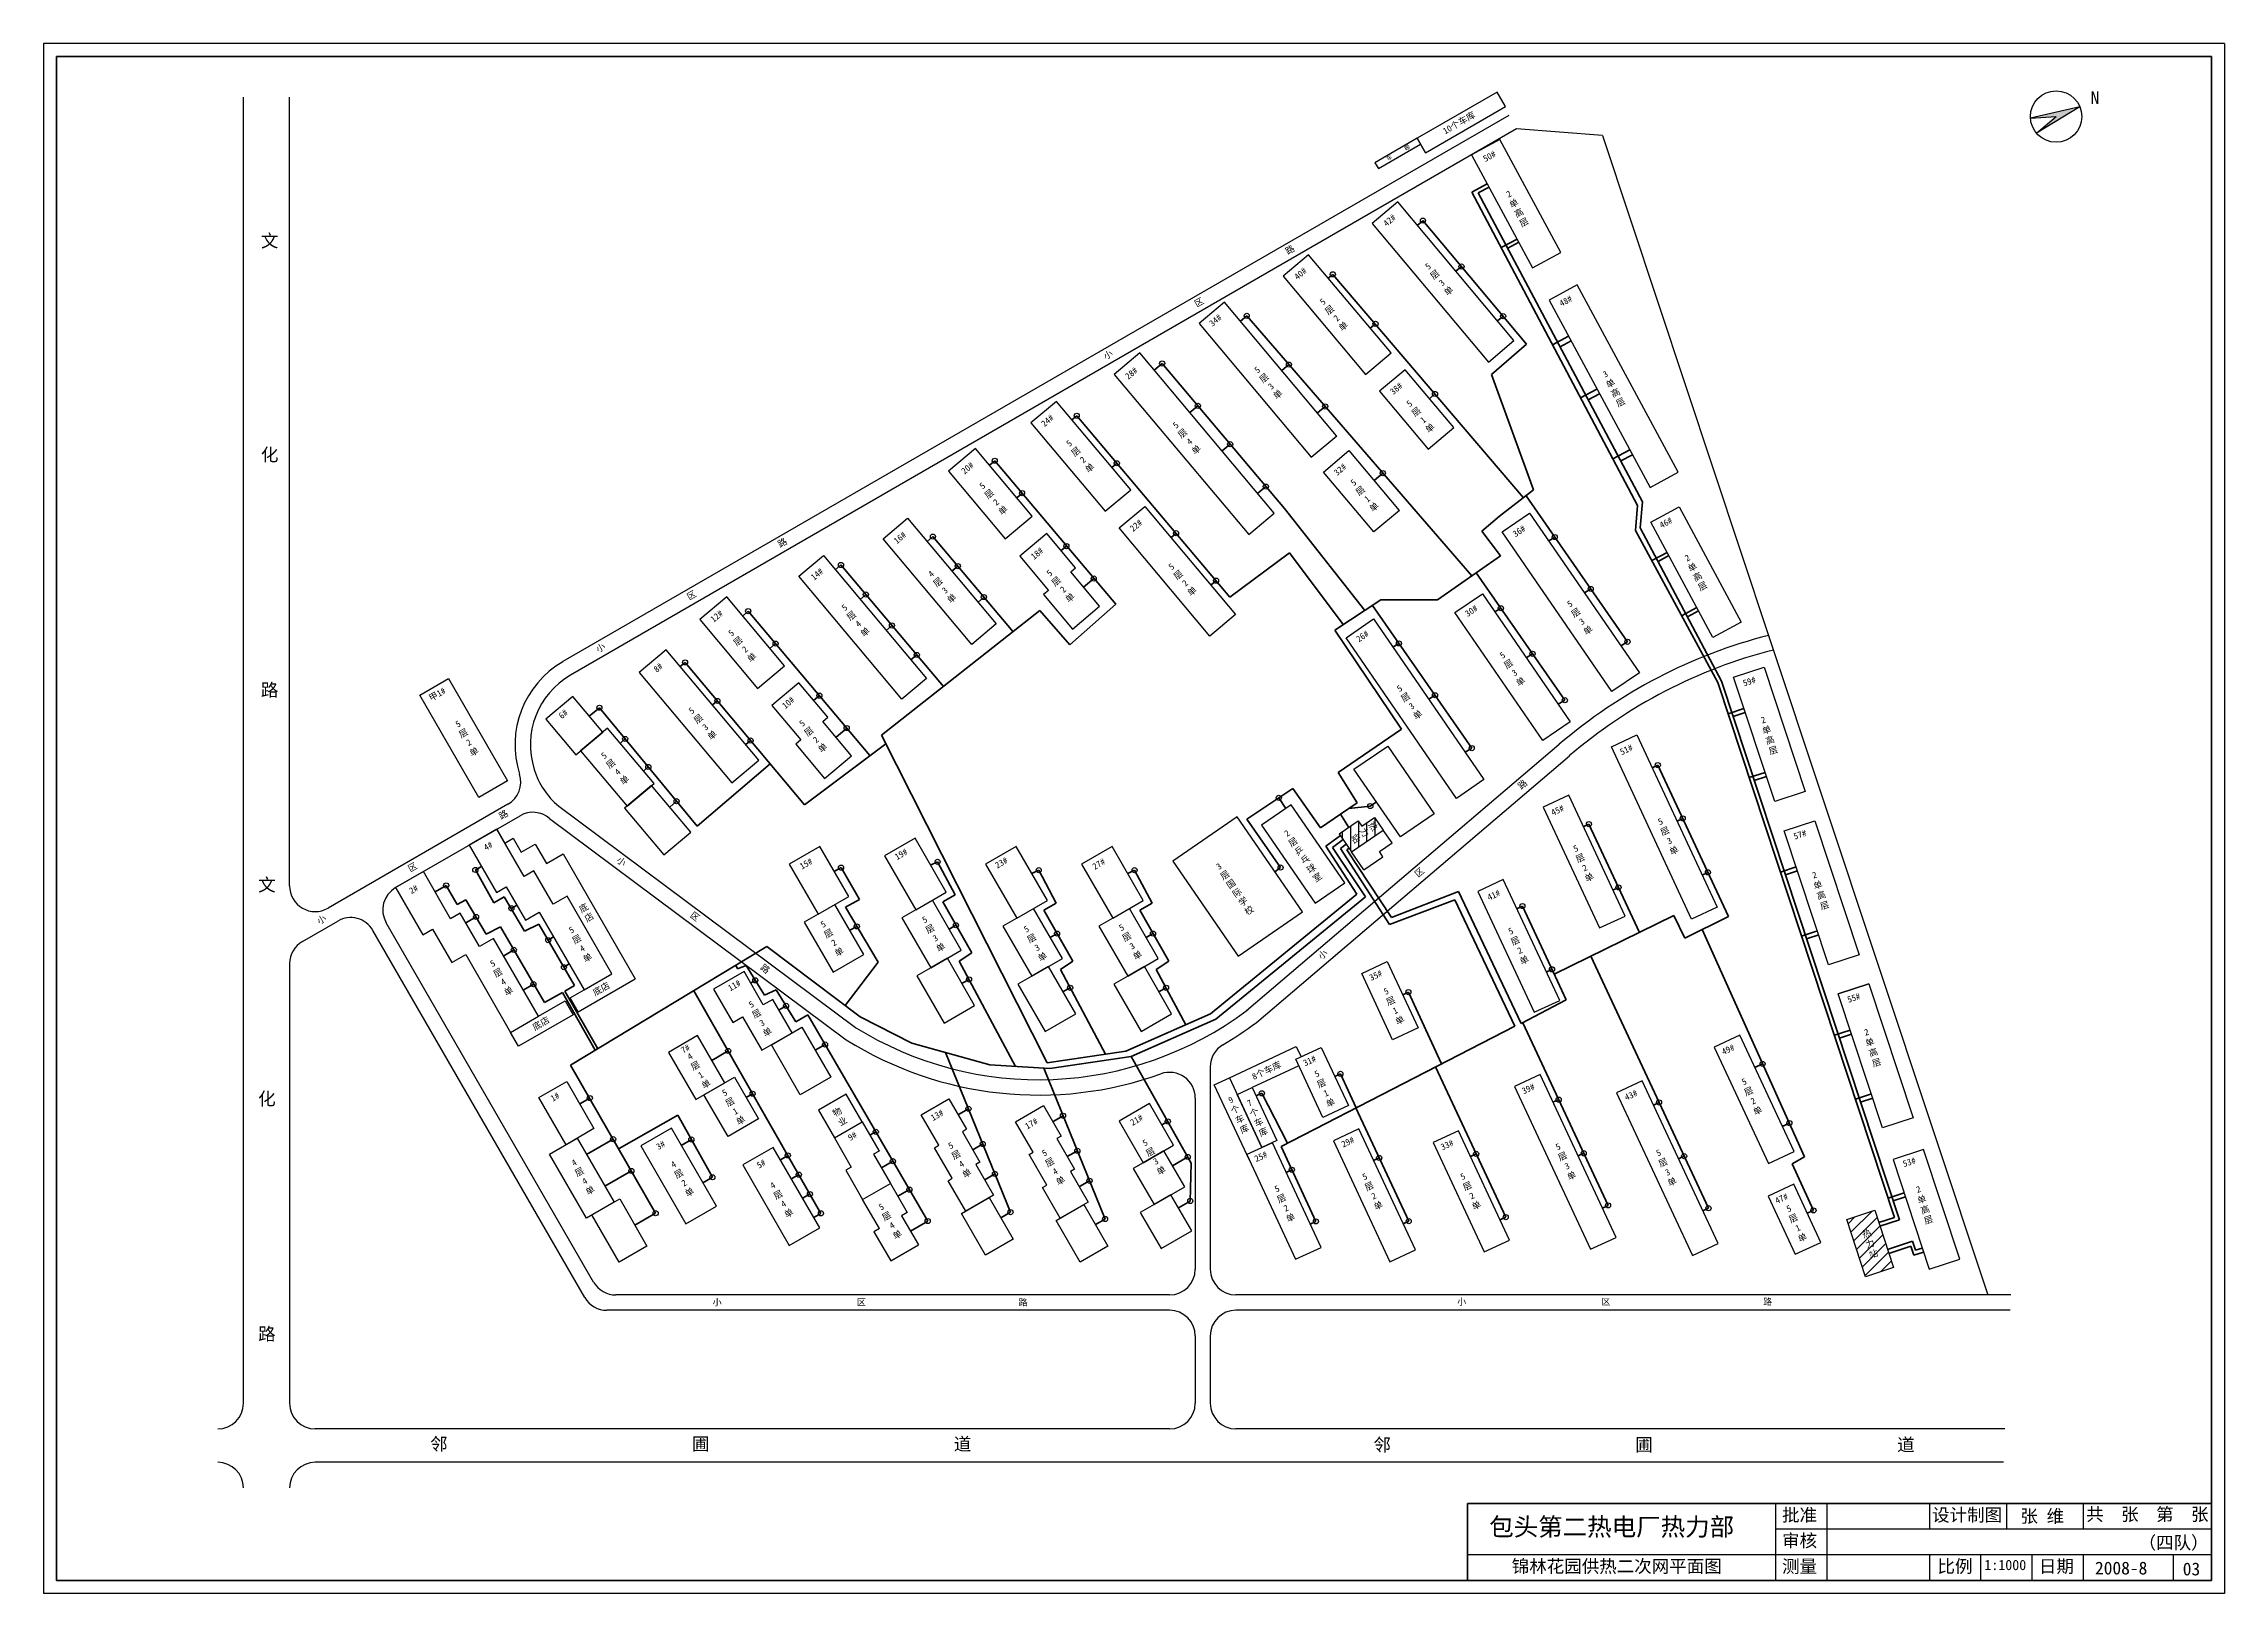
# Model space of a CAD drawing. Header units: millimetres. Extents: x 313 to 1163, y 472 to 1076.
import ezdxf

# ---------------------------------------------------------------- set-up
doc = ezdxf.new("R2010")
doc.units = ezdxf.units.MM
doc.layers.add('围栏', color=3, linetype='Continuous')
doc.layers.add('边线', color=1, linetype='Continuous')
doc.layers.add('标注', color=7, linetype='Continuous', lineweight=18)
doc.layers.add('管道', color=7, linetype='Continuous', lineweight=50)

msp = doc.modelspace()

# ---------------------------------------------------------------- texts
at = {"attachment_point": 1}
for s, insert, char_height, width in [('N', (1110.76, 1057.88), 5, 13.437), ('{\\fSimHei|b0|i0|c134|p2;包头第二热电厂热力部}', (876.32, 501.93), 7, 133.3392), ('{\\fFangSong_GB2312|b0|i0|c134|p49;批准}', (990.47, 505.54), 5, 88.5221), ('{\\fFangSong_GB2312|b0|i0|c134|p49;设计制图}', (1048.94, 505.54), 5, 88.5221), ('{\\fFangSong_GB2312|b0|i0|c134|p49;共  张  第  张}', (1109.02, 505.8), 5, 88.5221), ('{\\fFangSong_GB2312|b0|i0|c134|p49;审核}', (990.47, 495.54), 5, 88.5221), ('{\\fSimSun|b0|i0|c134|p54;锦林花园供热二次网平面图}', (885.11, 485.56), 5, 139.1924), ('{\\fFangSong_GB2312|b0|i0|c134|p49;测量}', (990.47, 485.54), 5, 88.5221), ('{\\fFangSong_GB2312|b0|i0|c134|p49;比例}', (1051.06, 485.54), 5, 88.5221), ('{\\fFangSong_GB2312|b0|i0|c134|p49;日期}', (1090.55, 485.54), 5, 88.5221)]:
    msp.add_mtext(s, dxfattribs=dict(at, insert=insert, char_height=char_height, width=width))
at = {"layer": '标注'}
for s, insert, char_height, width, attachment_point, rotation in [('10{\\fSimSun|b0|i0|c134|p54;个车库}', (857.92, 1043.23), 2.5, 20.6276, 1, 30), ('{\\fSimSun|b0|i0|c134|p54;车     棚}', (836.08, 1032.1), 1.5, 18.0921, 1, 30), ('50#', (873.56, 1032.48), 2.5, 5.3771, 1, 28.3), ('2{\\fSimSun|b0|i0|c134|p54;单高层}', (886.98, 1012.22), 2.5, 3.1788, 5, 28.3), ('42#', (834.69, 1006.94), 2.5, 4.4021, 1, 40), ('{\\fSimSun|b0|i0|c134|p54;小                      区                      路}', (725.65, 955.43), 2.5, 292.0632, 1, 30), ('40#', (799.98, 986.14), 2.5, 4.6166, 1, 40), ('5{\\fSimSun|b0|i0|c134|p54;层\\P}3{\\fSimSun|b0|i0|c134|p54;单}', (856.59, 984.79), 2.5, 1.5774, 5, 40), ('48#', (903.3, 976.1), 2.5, 5.2115, 1, 28.3), ('34#', (766.84, 967.97), 2.5, 4.5334, 1, 40), ('5{\\fSimSun|b0|i0|c134|p54;层\\P}2{\\fSimSun|b0|i0|c134|p54;单}', (815.53, 971), 2.5, 1.5774, 5, 40), ('28#', (734.07, 947.34), 2.5, 5.0903, 1, 40), ('5{\\fSimSun|b0|i0|c134|p54;层\\P}3{\\fSimSun|b0|i0|c134|p54;单}', (790.01, 944.44), 2.5, 1.5774, 5, 40), ('38#', (837.31, 941.37), 2.5, 4.8109, 1, 40), ('3{\\fSimSun|b0|i0|c134|p54;单高层}', (924.63, 942.07), 2.5, 3.1788, 5, 28.3), ('5{\\fSimSun|b0|i0|c134|p54;层\\P}1{\\fSimSun|b0|i0|c134|p54;单}', (849.3, 931.32), 2.5, 1.5774, 5, 40), ('24#', (701.38, 928.86), 2.5, 4.4756, 1, 40), ('5{\\fSimSun|b0|i0|c134|p54;层\\P}4{\\fSimSun|b0|i0|c134|p54;单}', (758.22, 922.9), 2.5, 1.5774, 5, 40), ('5{\\fSimSun|b0|i0|c134|p54;层\\P}2{\\fSimSun|b0|i0|c134|p54;单}', (716.68, 915.8), 2.5, 1.5774, 5, 40), ('20#', (670.24, 910.4), 2.5, 5.2227, 1, 40), ('32#', (815.44, 909.81), 2.5, 4.0361, 1, 40), ('5{\\fSimSun|b0|i0|c134|p54;层\\P}2{\\fSimSun|b0|i0|c134|p54;单}', (682.86, 899.27), 2.5, 1.5774, 5, 40), ('5{\\fSimSun|b0|i0|c134|p54;层\\P}1{\\fSimSun|b0|i0|c134|p54;单}', (827.5, 900.55), 2.5, 1.5774, 5, 40), ('16#', (643.87, 883.26), 2.5, 4.6742, 1, 40), ('22#', (735.9, 888), 2.5, 4.3869, 1, 40), ('36#', (885.15, 886.08), 2.5, 5.4686, 1, 34.0136), ('46#', (942.35, 889.68), 2.5, 5.7096, 1, 28.3), ('{\\fSimSun|b0|i0|c134|p54;小                      区                      路}', (527.82, 841.26), 2.5, 292.0632, 1, 30), ('18#', (697.31, 877.11), 2.5, 4.7203, 1, 40), ('2{\\fSimSun|b0|i0|c134|p54;单高层}', (956.6, 870.41), 2.5, 3.1788, 5, 28.3), ('14#', (611.56, 869.03), 2.5, 4.2778, 1, 40), ('4{\\fSimSun|b0|i0|c134|p54;层\\P}3{\\fSimSun|b0|i0|c134|p54;单}', (662.89, 864.91), 2.5, 1.5774, 5, 40), ('5{\\fSimSun|b0|i0|c134|p54;层\\P}2{\\fSimSun|b0|i0|c134|p54;单}', (708.99, 865.24), 2.5, 1.5774, 5, 40), ('5{\\fSimSun|b0|i0|c134|p54;层\\P}2{\\fSimSun|b0|i0|c134|p54;单}', (756.55, 867.74), 2.5, 1.5774, 5, 40), ('5{\\fSimSun|b0|i0|c134|p54;层}3{\\fSimSun|b0|i0|c134|p54;单}', (911.36, 852.88), 2.5, 4.7966, 5, 34.5068), ('12#', (572.44, 852.65), 2.5, 4.6187, 1, 40), ('5{\\fSimSun|b0|i0|c134|p54;层\\P}4{\\fSimSun|b0|i0|c134|p54;单}', (629.14, 851.83), 2.5, 1.5774, 5, 40), ('30#', (866.52, 855.02), 2.5, 4.8878, 1, 34.0136), ('5{\\fSimSun|b0|i0|c134|p54;层\\P}2{\\fSimSun|b0|i0|c134|p54;单}', (584.97, 841.9), 2.5, 1.5774, 5, 40), ('26#', (824.08, 845.14), 2.5, 5.3446, 1, 34.0136), ('8#', (550.26, 833.15), 2.5, 3.2084, 1, 40), ('5{\\fSimSun|b0|i0|c134|p54;层}3{\\fSimSun|b0|i0|c134|p54;单}', (885.1, 832.88), 2.5, 4.7966, 5, 34.5068), ('{\\fSimSun|b0|i0|c134|p54;甲}1#', (462.68, 822.23), 2.5, 9.3681, 1, 30), ('5{\\fSimSun|b0|i0|c134|p54;层}3{\\fSimSun|b0|i0|c134|p54;单}', (844.97, 819.92), 2.5, 4.7966, 5, 34.5068), ('59#', (974.9, 828.3), 2.5, 6.3251, 1, 18.3), ('6#', (513.28, 815.04), 2.5, 3.2084, 1, 40), ('5{\\fSimSun|b0|i0|c134|p54;层\\P}3{\\fSimSun|b0|i0|c134|p54;单}', (569.52, 811.63), 2.5, 1.5774, 5, 40), ('10#', (600.34, 818.95), 2.5, 4.5094, 1, 40), ('5{\\fSimSun|b0|i0|c134|p54;层}2{\\fSimSun|b0|i0|c134|p54;单}', (477.61, 805.81), 2.5, 3.8626, 5, 30), ('5{\\fSimSun|b0|i0|c134|p54;层\\P}2{\\fSimSun|b0|i0|c134|p54;单}', (612.6, 806.69), 2.5, 1.5774, 5, 40), ('2{\\fSimSun|b0|i0|c134|p54;单高层}', (985.15, 806.83), 2.5, 4.3392, 5, 18.3), ('5{\\fSimSun|b0|i0|c134|p54;层\\P}4{\\fSimSun|b0|i0|c134|p54;单}', (535.37, 794.12), 2.5, 1.5774, 5, 40), ('51#', (926.92, 801.38), 2.5, 5.5691, 1, 25), ('{\\fSimSun|b0|i0|c134|p54;小                           区                             路}', (809.32, 721.29), 2.5, 118.0226, 1, 40.41096), ('{\\fSimSun|b0|i0|c134|p54;小                      区                      路}', (419.09, 735.28), 2.5, 292.0632, 1, 30), ('45#', (900.12, 777.74), 2.5, 5.9475, 1, 25), ('5{\\fSimSun|b0|i0|c134|p54;层}3{\\fSimSun|b0|i0|c134|p54;单}', (945.75, 767.55), 2.5, 3.7483, 5, 25), ('4#', (484.03, 764.01), 2.5, 3.8758, 1, 30), ('2{\\fSimSun|b0|i0|c134|p54;层乒乓球室}', (803.48, 760.07), 2.5, 4.7966, 5, 34.5068), ('{\\fSimSun|b0|i0|c134|p54;热力站}', (833.13, 770.69), 2.5, 3.2864, 3, 304.5068), ('57#', (994.63, 768.58), 2.5, 6.1328, 1, 18.3), ('{\\fSimSun|b0|i0|c134|p54;小                   区                  路}', (537.44, 759.77), 2.5, 87.3221, 1, 323.26409), ('15#', (607.2, 756.69), 2.5, 5.6525, 1, 30), ('19#', (644.27, 760.38), 2.5, 5.6696, 1, 30), ('23#', (683.33, 757.06), 2.5, 5.7786, 1, 30), ('27#', (721.31, 756.55), 2.5, 6.0531, 1, 30), ('3{\\fSimSun|b0|i0|c134|p54;层国际学校}', (776.95, 747.15), 2.5, 4.7966, 5, 34.5068), ('5{\\fSimSun|b0|i0|c134|p54;层}2{\\fSimSun|b0|i0|c134|p54;单}', (912.74, 757.04), 2.5, 3.7483, 5, 25), ('2#', (454.96, 747.11), 2.5, 3.8758, 1, 30), ('2{\\fSimSun|b0|i0|c134|p54;单高层}', (1005.14, 746.39), 2.5, 4.3392, 5, 18.3), ('{\\fSimSun|b0|i0|c134|p54;底店}', (524.5, 737.67), 2.5, 3.8626, 5, 30), ('41#', (875.25, 744.71), 2.5, 5.105, 1, 25), ('5{\\fSimSun|b0|i0|c134|p54;层}4{\\fSimSun|b0|i0|c134|p54;单}', (521.81, 725.51), 2.5, 3.8626, 5, 30), ('5{\\fSimSun|b0|i0|c134|p54;层}2{\\fSimSun|b0|i0|c134|p54;单}', (619.92, 727.78), 2.5, 3.8626, 5, 30), ('5{\\fSimSun|b0|i0|c134|p54;层}3{\\fSimSun|b0|i0|c134|p54;单}', (659.48, 729.56), 2.5, 3.8626, 5, 30), ('5{\\fSimSun|b0|i0|c134|p54;层}3{\\fSimSun|b0|i0|c134|p54;单}', (699.13, 725.87), 2.5, 3.8626, 5, 30), ('5{\\fSimSun|b0|i0|c134|p54;层}3{\\fSimSun|b0|i0|c134|p54;单}', (736.18, 726.47), 2.5, 3.8626, 5, 30), ('5{\\fSimSun|b0|i0|c134|p54;层}2{\\fSimSun|b0|i0|c134|p54;单}', (887.42, 724.82), 2.5, 3.7483, 5, 25), ('5{\\fSimSun|b0|i0|c134|p54;层}4{\\fSimSun|b0|i0|c134|p54;单}', (491.07, 712.49), 2.5, 3.8626, 5, 30), ('35#', (829.25, 713.41), 2.5, 5.6199, 1, 25), ('{\\fSimSun|b0|i0|c134|p54;底店}', (526.58, 707.42), 2.5, 11.3381, 1, 30), ('11#', (579.26, 709.24), 2.5, 3.8758, 1, 30), ('5{\\fSimSun|b0|i0|c134|p54;层}1{\\fSimSun|b0|i0|c134|p54;单}', (838.88, 701.38), 2.5, 3.7483, 5, 25), ('55#', (1015.59, 704.97), 2.5, 6.1426, 1, 18.3), ('{\\fSimSun|b0|i0|c134|p54;底店}', (503.05, 693.93), 2.5, 11.3381, 1, 30), ('5{\\fSimSun|b0|i0|c134|p54;层}3{\\fSimSun|b0|i0|c134|p54;单}', (591.91, 696.52), 2.5, 3.8626, 5, 30), ('2{\\fSimSun|b0|i0|c134|p54;单高层}', (1025.4, 685.13), 2.5, 4.3392, 5, 18.3), ('7#', (560.94, 684.96), 2.5, 3.8758, 1, 30), ('4{\\fSimSun|b0|i0|c134|p54;层}1{\\fSimSun|b0|i0|c134|p54;单}', (568.02, 676.23), 2.5, 2.6027, 5, 30), ('31#', (803.47, 680.11), 2.5, 5.8847, 1, 25), ('49#', (966.59, 684.5), 2.5, 5.7709, 1, 25), ('8{\\fSimSun|b0|i0|c134|p54;个车库}', (783.51, 674.84), 2.5, 14.4505, 1, 25), ('5{\\fSimSun|b0|i0|c134|p54;层}1{\\fSimSun|b0|i0|c134|p54;单}', (811.88, 669.24), 2.5, 3.7483, 5, 25), ('5{\\fSimSun|b0|i0|c134|p54;层}2{\\fSimSun|b0|i0|c134|p54;单}', (978.39, 666.16), 2.5, 3.7483, 5, 25), ('1#', (510.1, 666.21), 2.5, 3.8758, 1, 30), ('5{\\fSimSun|b0|i0|c134|p54;层}1{\\fSimSun|b0|i0|c134|p54;单}', (581.51, 662.09), 2.5, 3.8626, 5, 30), ('9{\\fSimSun|b0|i0|c134|p54;个车库}', (778.3, 659.02), 2.5, 3.7483, 5, 25), ('7{\\fSimSun|b0|i0|c134|p54;个车库}', (785.67, 657.82), 2.5, 3.7483, 5, 25), ('39#', (888.71, 669.23), 2.5, 5.9737, 1, 25), ('43#', (928.75, 666.74), 2.5, 4.983, 1, 25), ('{\\fSimSun|b0|i0|c134|p54;物业}', (620.07, 660.28), 2.5, 4.4659, 1, 30), ('13#', (658.3, 658.67), 2.5, 5.8728, 1, 30), ('17#', (695.04, 655.39), 2.5, 5.5672, 1, 30), ('21#', (736.04, 656.8), 2.5, 5.4557, 1, 30), ('3#', (551.27, 647.39), 2.5, 3.8758, 1, 30), ('9#', (626.02, 650.91), 2.5, 3.5616, 1, 30), ('5{\\fSimSun|b0|i0|c134|p54;层}4{\\fSimSun|b0|i0|c134|p54;单}', (669.65, 641.5), 2.5, 3.8626, 5, 30), ('5{\\fSimSun|b0|i0|c134|p54;层}3{\\fSimSun|b0|i0|c134|p54;单}', (745.4, 642.59), 2.5, 3.8626, 5, 30), ('29#', (818.36, 648.47), 2.5, 5.2984, 1, 25), ('33#', (857.06, 647.37), 2.5, 5.6261, 1, 25), ('5{\\fSimSun|b0|i0|c134|p54;层}3{\\fSimSun|b0|i0|c134|p54;单}', (905.85, 640.8), 2.5, 3.7483, 5, 25), ('4{\\fSimSun|b0|i0|c134|p54;层}4{\\fSimSun|b0|i0|c134|p54;单}', (522.83, 634.83), 2.5, 3.8626, 5, 30), ('4{\\fSimSun|b0|i0|c134|p54;层}2{\\fSimSun|b0|i0|c134|p54;单}', (561.57, 634.13), 2.5, 3.8626, 5, 30), ('5#', (590.45, 640.1), 2.5, 3.8758, 1, 30), ('5{\\fSimSun|b0|i0|c134|p54;层}4{\\fSimSun|b0|i0|c134|p54;单}', (706.16, 638.61), 2.5, 3.8626, 5, 30), ('25#', (784.46, 642.78), 2.5, 5.6121, 1, 25), ('5{\\fSimSun|b0|i0|c134|p54;层}3{\\fSimSun|b0|i0|c134|p54;单}', (945.01, 638.41), 2.5, 3.7483, 5, 25), ('53#', (1037.22, 640.98), 2.5, 5.9037, 1, 18.3), ('4{\\fSimSun|b0|i0|c134|p54;层}4{\\fSimSun|b0|i0|c134|p54;单}', (600.28, 625.95), 2.5, 3.8626, 5, 30), ('5{\\fSimSun|b0|i0|c134|p54;层}2{\\fSimSun|b0|i0|c134|p54;单}', (796.31, 624.41), 2.5, 3.7483, 5, 25), ('5{\\fSimSun|b0|i0|c134|p54;层}2{\\fSimSun|b0|i0|c134|p54;单}', (830.5, 629.15), 2.5, 3.7483, 5, 25), ('5{\\fSimSun|b0|i0|c134|p54;层}2{\\fSimSun|b0|i0|c134|p54;单}', (868.75, 629.21), 2.5, 3.7483, 5, 25), ('2{\\fSimSun|b0|i0|c134|p54;单高层}', (1045.64, 623.86), 2.5, 4.3392, 5, 18.3), ('5{\\fSimSun|b0|i0|c134|p54;层}4{\\fSimSun|b0|i0|c134|p54;单}', (642.58, 617.58), 2.5, 3.8626, 5, 30), ('47#', (987.42, 626.44), 2.5, 5.759, 1, 25), ('5{\\fSimSun|b0|i0|c134|p54;层}1{\\fSimSun|b0|i0|c134|p54;单}', (995.81, 616.69), 2.5, 3.7483, 5, 25), ('{\\fSimSun|b0|i0|c134|p54;热力站}', (1021.42, 613.32), 2.5, 5.2605, 1, 18.3)]:
    msp.add_mtext(s, dxfattribs=dict(at, insert=insert, char_height=char_height, width=width, attachment_point=attachment_point, rotation=rotation))
at = {"layer": '标注', "attachment_point": 1}
for s, insert, char_height, width in [('{\\fSimSun|b0|i0|c134|p54;文\\P\\P\\P\\P\\P\\P\\P\\P\\P\\P化\\P\\P\\P\\P\\P\\P\\P\\P\\P\\P\\P路}', (397.57, 1002.12), 5, 6.0697), ('{\\fSimSun|b0|i0|c134|p54;文\\P\\P\\P\\P\\P\\P\\P\\P\\P\\P化\\P\\P\\P\\P\\P\\P\\P\\P\\P\\P\\P路}', (396.5, 751.12), 5, 6.0697), ('{\\fSimSun|b0|i0|c134|p54;小                               区                                   路}', (573.64, 587.17), 2.5, 148.2202), ('{\\fSimSun|b0|i0|c134|p54;小                               区                                   路}', (863.84, 587.41), 2.5, 148.2202), ('{\\fSimSun|b0|i0|c134|p54;邻                            圃                            道}', (463.53, 533.19), 5, 242.2517), ('{\\fSimSun|b0|i0|c134|p54;邻                            圃                            道}', (831.2, 532.91), 5, 242.115), ('{\\fKaiTi_GB2312|b0|i0|c134|p49;张 维}', (1083.37, 505.09), 5, 30.3874), ('{\\fKaiTi_GB2312|b0|i0|c134|p49;（四队）}', (1129.43, 494.74), 5, 30.3874), ('{\\H0.8x;1:1000}', (1069.31, 485.55), 5, 42.6517), ('2008-8', (1112.44, 484.85), 5, 42.6517), ('03', (1146.64, 484.49), 5, 42.6517)]:
    msp.add_mtext(s, dxfattribs=dict(at, insert=insert, char_height=char_height, width=width))

# ---------------------------------------------------------------- hatches: boundary and pattern name
msp.add_hatch(color=256).paths.add_polyline_path([(1106.56, 1051.79), (1087.31, 1047.39), (1097.29, 1048.04), (1089.67, 1041.56)])
at = {"layer": '围栏'}
h = msp.add_hatch(dxfattribs=at)
h.set_pattern_fill('ANSI31', color=5, angle=45, style=0)
h.paths.add_polyline_path([(835.05, 769.97), (831.65, 774.91), (826.7, 771.51), (825.29, 773.57), (817.87, 768.47), (822.69, 761.47)])
h.paths.add_polyline_path([(831.36, 774.36), (834, 770.52), (822.87, 762.88), (820.24, 766.71)], flags=24)
at = {"layer": '标注'}
h = msp.add_hatch(dxfattribs=at)
h.set_pattern_fill('ANSI31', color=5, style=0)
h.paths.add_polyline_path([(1026.58, 621.77), (1015.66, 618.16), (1023.04, 595.85), (1033.96, 599.46)])
h.paths.add_polyline_path([(1020.63, 613.72), (1025.05, 615.18), (1029.29, 602.36), (1024.87, 600.9)], flags=24)

# ---------------------------------------------------------------- linework, layer by layer
at = {"lineweight": 40}
for p, q in [((317.88, 1071.48), (317.88, 477.48)), ((1157.88, 1071.48), (317.88, 1071.48)), ((1157.88, 1071.48), (1157.88, 477.48)), ((1157.88, 507.48), (867.88, 507.48)), ((867.88, 507.48), (867.88, 477.48)), ((1157.88, 477.48), (317.88, 477.48))]:
    msp.add_line(p, q, dxfattribs=at)
for p, q in [((390.74, 546.55), (390.74, 1055.63)), ((408.74, 748.2), (408.74, 1055.63)), ((879.44, 1057.57), (848.27, 1039.57)), ((882.69, 1051.94), (879.44, 1057.57)), ((884, 1048.47), (515.3, 835.6)), ((851.52, 1033.94), (882.69, 1051.94)), ((1106.56, 1051.79), (1087.31, 1047.39)), ((1087.31, 1047.39), (1097.29, 1048.04)), ((1106.56, 1051.79), (1089.67, 1041.56)), ((1089.67, 1041.56), (1097.29, 1048.04)), ((887, 1043.28), (518.3, 830.4)), ((848.27, 1039.57), (831.81, 1030.07)), ((833.16, 1027.74), (849.61, 1037.24)), ((851.52, 1033.94), (848.27, 1039.57)), ((848.27, 1039.57), (851.52, 1033.94)), ((880.48, 1039.08), (869.47, 1033.16)), ((904.18, 995.06), (880.48, 1039.08)), ((831.81, 1030.07), (833.16, 1027.74)), ((869.47, 1033.16), (893.18, 989.13)), ((840.66, 1014.75), (830.7, 1006.39)), ((885.97, 960.74), (840.66, 1014.75)), ((830.7, 1006.39), (876.01, 952.39)), ((893.18, 989.13), (904.18, 995.06)), ((805.92, 994.21), (795.96, 985.85)), ((838.06, 955.91), (805.92, 994.21)), ((795.96, 985.85), (828.1, 947.55)), ((910.67, 982.47), (899.66, 976.55)), ((950.02, 909.39), (910.67, 982.47)), ((773.19, 975.7), (763.23, 967.34)), ((816.85, 923.67), (773.14, 975.76)), ((899.66, 976.55), (939.01, 903.47)), ((763.23, 967.34), (806.94, 915.25)), ((876.01, 952.39), (885.97, 960.74)), ((740.16, 955.92), (730.2, 947.56)), ((792.55, 893.49), (740.16, 955.92)), ((828.1, 947.55), (838.06, 955.91)), ((730.2, 947.56), (782.59, 885.13)), ((843.52, 949.4), (833.56, 941.04)), ((862.48, 926.8), (843.52, 949.4)), ((707.67, 937.05), (697.71, 928.7)), ((736.6, 902.58), (707.67, 937.05)), ((833.56, 941.04), (852.53, 918.44)), ((697.71, 928.7), (726.64, 894.22)), ((852.53, 918.44), (862.48, 926.8)), ((676.14, 918.62), (665.61, 909.78)), ((698.24, 892.29), (676.14, 918.62)), ((806.94, 915.25), (816.9, 923.61)), ((665.61, 909.78), (687.71, 883.45)), ((811.76, 909.51), (821.67, 917.92)), ((831.37, 886.14), (811.76, 909.51)), ((821.67, 917.92), (841.27, 894.56)), ((726.64, 894.22), (736.6, 902.58)), ((939.01, 903.47), (950.02, 909.39)), ((732.1, 887.71), (742.06, 896.07)), ((742.06, 896.07), (777.41, 853.94)), ((782.59, 885.13), (792.55, 893.49)), ((841.33, 894.5), (831.37, 886.14)), ((881.38, 886.16), (892.09, 893.52)), ((892.09, 893.52), (934.86, 831.3)), ((939.33, 889.98), (950.34, 895.9)), ((950.34, 895.9), (974.52, 851)), ((640.07, 883.44), (649.64, 891.48)), ((649.64, 891.48), (684.19, 850.3)), ((687.71, 883.45), (698.24, 892.29)), ((703.86, 885.59), (693.33, 876.75)), ((715.11, 872.18), (703.86, 885.59)), ((767.45, 845.58), (732.1, 887.71)), ((924.15, 823.94), (881.38, 886.16)), ((963.51, 845.07), (939.33, 889.98)), ((607.24, 868.89), (616.82, 876.92)), ((616.82, 876.92), (656.99, 829.04)), ((674.62, 842.27), (640.07, 883.44)), ((693.33, 876.75), (704.58, 863.34)), ((647.42, 821.01), (607.24, 868.89)), ((713.2, 870.57), (715.11, 872.18)), ((724.45, 857.17), (713.2, 870.57)), ((579.13, 860.84), (568.59, 852)), ((601.62, 834.02), (579.13, 860.84)), ((704.58, 863.34), (702.66, 861.74)), ((702.66, 861.74), (713.91, 848.33)), ((862.93, 854.7), (873.65, 862.07)), ((873.65, 862.07), (907.92, 812.21)), ((568.59, 852), (591.09, 825.19)), ((684.19, 850.3), (674.62, 842.27)), ((713.91, 848.33), (724.45, 857.17)), ((777.41, 853.94), (767.45, 845.58)), ((820.53, 844.93), (831.24, 852.29)), ((831.24, 852.29), (874.29, 789.67)), ((897.21, 804.85), (862.93, 854.7)), ((974.52, 851), (963.51, 845.07)), ((863.58, 782.3), (820.53, 844.93)), ((555.53, 840.27), (545, 831.43)), ((591.69, 797.18), (555.53, 840.27)), ((591.09, 825.19), (601.62, 834.02)), ((971.57, 829.51), (983.44, 833.43)), ((983.44, 833.43), (999.45, 785.01)), ((459.45, 822.51), (470.71, 829.01)), ((470.71, 829.01), (493.71, 789.18)), ((545, 831.43), (581.16, 788.34)), ((607.25, 827.32), (596.71, 818.48)), ((618.5, 813.92), (607.25, 827.32)), ((656.99, 829.04), (647.42, 821.01)), ((934.86, 831.3), (924.15, 823.94)), ((987.59, 781.09), (971.57, 829.51)), ((482.45, 782.68), (459.45, 822.51)), ((519.16, 821.98), (508.63, 813.14)), ((530.81, 808.09), (519.16, 821.98)), ((596.71, 818.48), (607.96, 805.08)), ((508.63, 813.14), (520.28, 799.26)), ((520.28, 799.26), (530.81, 808.09)), ((532.72, 809.7), (522.19, 800.86)), ((550.8, 788.16), (532.72, 809.7)), ((616.58, 812.31), (618.5, 813.92)), ((627.83, 798.9), (616.58, 812.31)), ((907.92, 812.21), (897.21, 804.85)), ((522.19, 800.86), (540.27, 779.32)), ((607.96, 805.08), (606.05, 803.47)), ((606.05, 803.47), (617.3, 790.07)), ((781.79, 699.64), (903.65, 803.39)), ((823.62, 793.66), (836.8, 802.72)), ((836.8, 802.72), (854.93, 776.35)), ((923.94, 802.37), (933.91, 807.02)), ((955.21, 735.3), (923.94, 802.37)), ((933.91, 807.02), (965.18, 739.95)), ((581.16, 788.34), (591.69, 797.18)), ((617.3, 790.07), (627.83, 798.9)), ((785.57, 694.98), (907.56, 798.84)), ((841.74, 767.29), (823.62, 793.66)), ((493.71, 789.18), (482.45, 782.68)), ((549.85, 787.35), (539.31, 778.51)), ((540.27, 779.32), (550.8, 788.16)), ((565.11, 769.16), (549.85, 787.35)), ((874.29, 789.67), (863.58, 782.3)), ((907.32, 783.58), (897.35, 778.94)), ((929.29, 736.46), (907.32, 783.58)), ((999.45, 785.01), (987.59, 781.09)), ((493.87, 780.03), (423.74, 739.54)), ((450.06, 747.52), (498.62, 775.56)), ((510.1, 774.51), (625.67, 688.26)), ((513.69, 779.32), (629.26, 693.07)), ((539.31, 778.51), (554.58, 760.32)), ((778.11, 775.12), (752.98, 757.84)), ((803.6, 738.04), (778.11, 775.12)), ((799.13, 779.86), (787.59, 771.93)), ((820.09, 749.37), (799.13, 779.86)), ((817.87, 768.47), (825.29, 773.57)), ((825.29, 773.57), (826.7, 771.51)), ((826.7, 771.51), (831.65, 774.91)), ((831.65, 774.91), (835.05, 769.97)), ((854.93, 776.35), (841.74, 767.29)), ((897.35, 778.94), (919.32, 731.81)), ((991.35, 769.69), (1003.22, 773.62)), ((1003.22, 773.62), (1020.49, 721.4)), ((489.58, 770.34), (478.75, 764.09)), ((489.58, 770.34), (492.7, 764.92)), ((500.2, 751.93), (489.58, 770.34)), ((492.7, 764.92), (495.95, 766.8)), ((495.95, 766.8), (499.07, 761.39)), ((554.58, 760.32), (565.11, 769.16)), ((652.52, 766.86), (640.61, 759.98)), ((664.71, 745.75), (652.52, 766.86)), ((787.59, 771.93), (808.55, 741.44)), ((817.87, 768.47), (822.69, 761.47)), ((822.69, 761.47), (835.05, 769.97)), ((833.5, 761.62), (838.45, 765.02)), ((838.45, 765.02), (835.05, 769.97)), ((1008.62, 717.48), (991.35, 769.69)), ((478.75, 764.09), (489.38, 745.68)), ((499.07, 761.39), (504.49, 764.51)), ((504.49, 764.51), (508.86, 756.93)), ((508.86, 756.93), (515.36, 760.68)), ((515.36, 760.68), (543.48, 711.97)), ((615.43, 763.61), (603.52, 756.73)), ((603.52, 756.73), (614.77, 737.25)), ((626.68, 744.12), (615.43, 763.61)), ((640.61, 759.98), (652.8, 738.87)), ((691.92, 763.61), (680.02, 756.73)), ((680.02, 756.73), (692.2, 735.62)), ((704.11, 742.5), (691.92, 763.61)), ((729.32, 763.61), (717.41, 756.73)), ((717.41, 756.73), (729.6, 735.62)), ((741.5, 742.5), (729.32, 763.61)), ((752.98, 757.84), (778.47, 720.76)), ((827.5, 754.47), (822.69, 761.47)), ((827.5, 754.47), (834.92, 759.56)), ((834.92, 759.56), (833.5, 761.62)), ((460.89, 753.77), (450.06, 747.52)), ((471.51, 735.37), (460.89, 753.77)), ((503.99, 754.12), (500.2, 751.93)), ((511.49, 741.13), (503.99, 754.12)), ((808.55, 741.44), (820.09, 749.37)), ((881.81, 750.73), (871.84, 746.08)), ((903.79, 703.6), (881.81, 750.73)), ((450.06, 747.52), (460.69, 729.12)), ((489.38, 745.68), (493.16, 747.87)), ((493.16, 747.87), (500.66, 734.88)), ((516.9, 744.26), (511.49, 741.13)), ((534.4, 713.94), (516.9, 744.26)), ((614.77, 737.25), (626.68, 744.12)), ((632.51, 721.51), (621.26, 741)), ((652.8, 738.87), (664.71, 745.75)), ((670.55, 723.14), (659.3, 742.62)), ((692.2, 735.62), (704.11, 742.5)), ((729.6, 735.62), (741.5, 742.5)), ((871.84, 746.08), (893.82, 698.95)), ((965.18, 739.95), (955.21, 735.3)), ((413.74, 726.55), (427.55, 734.52)), ((527.25, 593.8), (446.4, 733.86)), ((460.69, 729.12), (464.48, 731.31)), ((464.48, 731.31), (471.98, 718.32)), ((475.3, 737.56), (471.51, 735.37)), ((482.8, 724.57), (475.3, 737.56)), ((500.66, 734.88), (506.08, 738.01)), ((506.08, 738.01), (523.58, 707.69)), ((614.77, 737.25), (609.35, 734.12)), ((609.35, 734.12), (620.6, 714.64)), ((652.8, 738.87), (647.39, 735.75)), ((647.39, 735.75), (658.64, 716.26)), ((692.2, 735.62), (686.79, 732.5)), ((686.79, 732.5), (698.04, 713.01)), ((709.95, 719.89), (698.7, 739.37)), ((729.6, 735.62), (724.18, 732.5)), ((724.18, 732.5), (735.43, 713.01)), ((747.34, 719.89), (736.09, 739.37)), ((778.47, 720.76), (803.6, 738.04)), ((919.32, 731.81), (929.29, 736.46)), ((523.78, 587.8), (441.21, 730.86)), ((488.21, 727.69), (482.8, 724.57)), ((505.71, 697.38), (488.21, 727.69)), ((658.64, 716.26), (670.55, 723.14)), ((408.74, 717.89), (408.74, 546.55)), ((471.98, 718.32), (477.39, 721.44)), ((477.39, 721.44), (494.89, 691.13)), ((585.87, 714.79), (573.97, 707.92)), ((593.37, 701.8), (585.87, 714.79)), ((620.6, 714.64), (632.51, 721.51)), ((658.64, 716.26), (653.23, 713.14)), ((665.13, 720.01), (658.64, 716.26)), ((675.76, 701.61), (665.13, 720.01)), ((698.04, 713.01), (709.95, 719.89)), ((704.54, 716.76), (698.04, 713.01)), ((715.16, 698.36), (704.54, 716.76)), ((735.43, 713.01), (747.34, 719.89)), ((741.93, 716.76), (735.43, 713.01)), ((752.55, 698.36), (741.93, 716.76)), ((826.64, 714.05), (836.61, 718.7)), ((838.69, 688.22), (826.64, 714.05)), ((836.61, 718.7), (848.66, 692.87)), ((1020.49, 721.4), (1008.62, 717.48)), ((518.16, 704.57), (523.58, 707.69)), ((521.29, 699.16), (543.48, 711.97)), ((523.58, 707.69), (534.4, 713.94)), ((573.97, 707.92), (581.47, 694.93)), ((653.23, 713.14), (663.85, 694.73)), ((698.04, 713.01), (692.63, 709.89)), ((692.63, 709.89), (703.25, 691.49)), ((735.43, 713.01), (730.02, 709.89)), ((730.02, 709.89), (740.65, 691.49)), ((1024.26, 710.01), (1012.39, 706.08)), ((1012.39, 706.08), (1024.26, 710.01)), ((1029.66, 653.86), (1012.39, 706.08)), ((1024.26, 710.01), (1041.53, 657.79)), ((494.89, 691.13), (505.71, 697.38)), ((519.23, 697.97), (498.01, 685.72)), ((505.71, 697.38), (516.11, 703.38)), ((516.11, 703.38), (519.23, 697.97)), ((521.29, 699.16), (518.16, 704.57)), ((581.47, 694.93), (585.26, 697.12)), ((585.26, 697.12), (592.76, 684.13)), ((597.16, 703.99), (593.37, 701.8)), ((604.66, 691), (597.16, 703.99)), ((663.85, 694.73), (675.76, 701.61)), ((703.25, 691.49), (715.16, 698.36)), ((740.65, 691.49), (752.55, 698.36)), ((893.82, 698.95), (903.79, 703.6)), ((498.01, 685.72), (494.89, 691.13)), ((567.77, 689.91), (556.4, 683.34)), ((578.39, 671.5), (567.77, 689.91)), ((592.76, 684.13), (604.66, 691)), ((596.54, 686.31), (608.45, 693.19)), ((608.45, 693.19), (619.7, 673.7)), ((848.66, 692.87), (838.69, 688.22)), ((974, 690), (964.03, 685.35)), ((995.13, 644.68), (974, 690)), ((556.4, 683.34), (567.03, 664.94)), ((607.79, 666.83), (596.54, 686.31)), ((775.04, 673.41), (801.14, 685.58)), ((800.92, 680.62), (810.89, 685.27)), ((811.48, 657.96), (800.92, 680.62)), ((801.14, 685.58), (803, 681.59)), ((810.89, 685.27), (821.45, 662.61)), ((964.03, 685.35), (985.16, 640.03)), ((505.93, 665.75), (516.76, 672)), ((516.76, 672), (527.38, 653.6)), ((567.03, 664.94), (578.39, 671.5)), ((570.27, 666.82), (582.18, 673.69)), ((582.18, 673.69), (591.56, 657.45)), ((619.7, 673.7), (607.79, 666.83)), ((767.61, 677.67), (767.61, 598.8)), ((769.15, 670.66), (775.04, 673.41)), ((775.04, 673.41), (787.72, 646.22)), ((802.1, 678.08), (783.97, 669.63)), ((896.18, 674.67), (886.21, 670.03)), ((925.77, 611.23), (896.18, 674.67)), ((935.93, 672.25), (925.96, 667.6)), ((965.52, 608.8), (935.93, 672.25)), ((516.56, 647.35), (505.93, 665.75)), ((579.65, 650.58), (570.27, 666.82)), ((625.7, 667.06), (614.88, 660.81)), ((631.95, 656.23), (625.7, 667.06)), ((654.89, 659.01), (665.71, 665.26)), ((665.71, 665.26), (672.59, 653.35)), ((743.93, 663.43), (732.03, 656.56)), ((753.31, 647.19), (743.93, 663.43)), ((761.74, 665.54), (761.74, 598.8)), ((782.84, 641.3), (769.15, 670.66)), ((778.08, 666.88), (783.97, 669.63)), ((787.72, 646.22), (778.08, 666.88)), ((783.97, 669.63), (793.61, 648.97)), ((886.21, 670.03), (915.8, 606.58)), ((925.96, 667.6), (955.55, 604.16)), ((591.56, 657.45), (579.65, 650.58)), ((614.88, 660.81), (621.13, 649.98)), ((621.13, 649.98), (631.95, 656.23)), ((631.95, 656.23), (638.52, 644.87)), ((661.76, 647.1), (654.89, 659.01)), ((691.75, 656.32), (702.57, 662.57)), ((698.62, 644.42), (691.75, 656.32)), ((702.57, 662.57), (709.45, 650.67)), ((732.03, 656.56), (741.4, 640.32)), ((821.45, 662.61), (811.48, 657.96)), ((1041.53, 657.79), (1029.66, 653.86)), ((1041.53, 657.79), (1029.66, 653.86)), ((510.06, 643.6), (520.89, 649.85)), ((527.38, 653.6), (516.56, 647.35)), ((520.89, 649.85), (535.26, 624.95)), ((557.62, 653.74), (545.71, 646.86)), ((545.71, 646.86), (563.21, 616.55)), ((575.12, 623.42), (557.62, 653.74)), ((597.26, 646.31), (585.36, 639.44)), ((615.39, 614.92), (597.26, 646.31)), ((621.13, 649.98), (627.69, 638.62)), ((660.14, 646.16), (661.76, 647.1)), ((667.01, 634.25), (660.14, 646.16)), ((672.59, 653.35), (670.97, 652.41)), ((670.97, 652.41), (677.84, 640.5)), ((709.45, 650.67), (707.82, 649.73)), ((707.82, 649.73), (714.7, 637.82)), ((741.4, 640.32), (753.31, 647.19)), ((791.8, 648.12), (781.83, 643.47)), ((793.61, 648.97), (787.72, 646.22)), ((810.82, 607.34), (791.8, 648.12)), ((825.57, 653.5), (815.6, 648.85)), ((815.6, 648.85), (837.58, 601.72)), ((847.55, 606.37), (825.57, 653.5)), ((864.42, 652.8), (854.45, 648.15)), ((854.45, 648.15), (874.31, 605.56)), ((884.28, 610.2), (864.42, 652.8)), ((524.44, 618.7), (510.06, 643.6)), ((585.36, 639.44), (603.48, 608.05)), ((627.69, 638.62), (625.53, 637.37)), ((638.52, 644.87), (636.35, 643.62)), ((636.35, 643.62), (642.91, 632.25)), ((677.84, 640.5), (676.22, 639.57)), ((676.22, 639.57), (683.09, 627.66)), ((697, 643.48), (698.62, 644.42)), ((703.87, 631.57), (697, 643.48)), ((714.7, 637.82), (713.07, 636.88)), ((741.4, 640.32), (737.61, 638.13)), ((737.61, 638.13), (745.74, 624.06)), ((749.52, 645.01), (741.4, 640.32)), ((757.65, 630.93), (749.52, 645.01)), ((781.83, 643.47), (800.85, 602.69)), ((985.16, 640.03), (995.13, 644.68)), ((1045.61, 645.45), (1033.74, 641.52)), ((1033.74, 641.52), (1047.87, 598.8)), ((1059.74, 602.72), (1045.61, 645.45)), ((625.53, 637.37), (632.09, 626)), ((632.09, 626), (642.91, 632.25)), ((642.91, 632.25), (649.48, 620.88)), ((665.39, 633.32), (667.01, 634.25)), ((672.27, 621.41), (665.39, 633.32)), ((702.25, 630.63), (703.87, 631.57)), ((709.12, 618.72), (702.25, 630.63)), ((713.07, 636.88), (719.95, 624.97)), ((745.74, 624.06), (757.65, 630.93)), ((995.01, 631.93), (985.04, 627.29)), ((1005.57, 609.28), (995.01, 631.93)), ((535.26, 624.95), (524.44, 618.7)), ((526.6, 619.95), (537.43, 626.2)), ((537.43, 626.2), (548.05, 607.8)), ((563.21, 616.55), (575.12, 623.42)), ((638.65, 614.63), (632.09, 626)), ((649.48, 620.88), (647.31, 619.63)), ((670.64, 620.47), (681.47, 626.72)), ((683.09, 627.66), (672.27, 621.41)), ((681.47, 626.72), (690.84, 610.48)), ((707.5, 617.79), (718.33, 624.04)), ((719.95, 624.97), (709.12, 618.72)), ((718.33, 624.04), (727.7, 607.8)), ((745.74, 624.06), (740.33, 620.93)), ((740.33, 620.93), (748.45, 606.86)), ((752.23, 627.81), (745.74, 624.06)), ((760.36, 613.74), (752.23, 627.81)), ((985.04, 627.29), (995.6, 604.63)), ((1015.66, 618.16), (1026.58, 621.77)), ((1026.58, 621.77), (1033.96, 599.46)), ((537.23, 601.55), (526.6, 619.95)), ((603.48, 608.05), (615.39, 614.92)), ((638.65, 614.63), (636.49, 613.38)), ((636.49, 613.38), (643.05, 602.02)), ((647.31, 619.63), (653.87, 608.27)), ((680.02, 604.23), (670.64, 620.47)), ((716.88, 601.55), (707.5, 617.79)), ((748.45, 606.86), (760.36, 613.74)), ((1023.04, 595.85), (1015.66, 618.16)), ((548.05, 607.8), (537.23, 601.55)), ((643.05, 602.02), (653.87, 608.27)), ((690.84, 610.48), (680.02, 604.23)), ((727.7, 607.8), (716.88, 601.55)), ((800.85, 602.69), (810.82, 607.34)), ((837.58, 601.72), (847.55, 606.37)), ((874.31, 605.56), (884.28, 610.2)), ((915.8, 606.58), (925.77, 611.23)), ((955.55, 604.16), (965.52, 608.8)), ((995.6, 604.63), (1005.57, 609.28)), ((1033.96, 599.46), (1023.04, 595.85)), ((1047.87, 598.8), (1059.74, 602.72)), ((751.74, 588.8), (535.91, 588.8)), ((1079.69, 588.8), (777.61, 588.8)), ((751.74, 582.8), (532.45, 582.8)), ((1079.39, 582.8), (777.61, 582.8)), ((761.74, 572.8), (761.74, 546.55)), ((767.61, 572.8), (767.61, 546.55)), ((751.74, 536.55), (418.74, 536.55)), ((1077.26, 536.55), (777.61, 536.55)), ((1076.75, 523.55), (418.74, 523.55)), ((987.88, 507.48), (987.88, 477.48)), ((1007.88, 507.48), (1007.88, 477.48)), ((1047.88, 507.48), (1047.88, 497.48)), ((1077.91, 507.48), (1077.91, 497.48)), ((1107.88, 507.48), (1107.88, 497.48)), ((1157.88, 497.48), (987.88, 497.48)), ((1157.88, 487.48), (867.88, 487.48)), ((1047.88, 487.48), (1047.88, 477.48)), ((1067.88, 487.48), (1067.88, 477.48)), ((1087.88, 487.48), (1087.88, 477.48)), ((1107.88, 487.48), (1107.88, 477.48)), ((1142.88, 487.48), (1142.88, 477.48))]:
    msp.add_line(p, q)
for centre, radius in [((1097.29, 1048.04), 10), ((850.5, 1007.5), 1), ((815.38, 986.55), 1), ((865.52, 989.59), 1), ((781.81, 970.38), 1), ((881.75, 970.26), 1), ((832.02, 967.25), 1), ((748.85, 951.82), 1), ((798.26, 951.39), 1), ((762.77, 935.3), 1), ((812.38, 935.07), 1), ((855.19, 939.94), 1), ((715.56, 931.43), 1), ((775.36, 920.35), 1), ((683.6, 913.92), 1), ((731.16, 912.93), 1), ((834.85, 909.09), 1), ((694.25, 901.28), 1), ((789.28, 903.82), 1), ((659.51, 884.34), 1), ((754.26, 885.67), 1), ((901.86, 884.17), 1), ((711.53, 880.63), 1), ((623.67, 873.28), 1), ((669.2, 872.84), 1), ((722.18, 867.99), 1), ((769.87, 867.17), 1), ((633.36, 861.78), 1), ((679.36, 860.78), 1), ((915.91, 863.95), 1), ((587.51, 855.29), 1), ((643.52, 849.72), 1), ((880.87, 856.43), 1), ((598.17, 842.64), 1), ((841.15, 842.73), 1), ((930.23, 843.34), 1), ((562.9, 835.31), 1), ((653.21, 838.21), 1), ((893.21, 838.67), 1), ((529.5, 817.64), 1), ((575.49, 820.3), 1), ((615.25, 822.36), 1), ((855.2, 822.51), 1), ((905.79, 820.58), 1), ((625.89, 809.73), 1), ((539.55, 805.48), 1), ((588.45, 804.86), 1), ((869.52, 801.9), 1), ((548.57, 794.56), 1), ((942.04, 795.29), 1), ((559.6, 781.21), 1), ((794.32, 782.53), 1), ((829.99, 779.33), 1), ((951.75, 774.51), 1), ((915.19, 772.29), 1), ((661.33, 757.59), 1), ((469.79, 748.38), 1), ((481.15, 754.42), 1), ((623.68, 755.32), 1), ((700.73, 754.34), 1), ((738.12, 754.34), 1), ((795.03, 755.37), 1), ((926.72, 747.63), 1), ((961.57, 753.49), 1), ((495.21, 739.46), 1), ((889.27, 740.34), 1), ((481.42, 736.1), 1), ((629.82, 732.43), 1), ((668.48, 732.87), 1), ((496.16, 723.27), 1), ((509.58, 727.07), 1), ((707.88, 729.63), 1), ((745.27, 729.63), 1), ((515.67, 716.53), 1), ((900.79, 715.68), 1), ((503.77, 709.89), 1), ((590.25, 711.4), 1), ((673.58, 711.74), 1), ((712.98, 708.5), 1), ((750.37, 708.5), 1), ((844.84, 706.81), 1), ((602.27, 701.44), 1), ((579.7, 683.89), 1), ((617.46, 686.37), 1), ((818.32, 674.94), 1), ((982.89, 678.86), 1), ((525.78, 665.51), 1), ((589.22, 667.21), 1), ((787.71, 667.37), 1), ((903.41, 664.9), 1), ((942.54, 663.8), 1), ((673.35, 661.32), 1), ((710.21, 658.64), 1), ((751.04, 656.41), 1), ((993.32, 655.76), 1), ((534.86, 649.48), 1), ((565.34, 649.36), 1), ((637.23, 652.36), 1), ((678.93, 647.62), 1), ((541.97, 637.11), 1), ((602.94, 643.16), 1), ((643.9, 640.9), 1), ((715.79, 644.94), 1), ((758.83, 642.58), 1), ((799.39, 637.59), 1), ((833.45, 642.2), 1), ((871.24, 643.77), 1), ((913.18, 643.98), 1), ((952.31, 642.88), 1), ((573.55, 634.65), 1), ((607.22, 635.67), 1), ((611.56, 628.08), 1), ((650.33, 629.83), 1), ((683.68, 635.96), 1), ((720.54, 633.27), 1), ((551.43, 620.65), 1), ((615.84, 620.59), 1), ((689.74, 621.07), 1), ((759.8, 625.4), 1), ((922.66, 623.69), 1), ((961.79, 622.59), 1), ((1002.71, 621.74), 1), ((657.46, 617.57), 1), ((726.6, 618.38), 1), ((808.8, 617.46), 1), ((844.97, 617.54), 1), ((882.76, 619.11), 1)]:
    msp.add_circle(centre, radius)
for centre, radius, start, end in [((1035.08, 650.37), 201.72, 104.30509, 130.66051), ((534.01, 803.2), 37.41, 120, 197.82266), ((1035.08, 650.37), 195.72, 104.1798, 130.66051), ((534.01, 803.2), 31.41, 120, 197.82266), ((488.87, 788.69), 10, 299.9999, 17.82266), ((532.24, 802.15), 29.42, 196.91945, 230.89882), ((503.62, 766.9), 10, 49.60217, 120), ((418.74, 748.2), 10, 180, 300), ((455.06, 738.86), 10, 120, 209.99404), ((432.55, 725.86), 10, 29.99404, 120), ((418.74, 717.89), 10, 120, 180), ((700.73, 808.03), 135.35, 237.92471, 306.88394), ((700.73, 808.03), 141.35, 300.53004, 306.88394), ((700.73, 808.03), 141.35, 237.92471, 289.69841), ((777.61, 677.67), 10, 120.53004, 180), ((751.74, 665.54), 10, 0, 109.69841), ((751.74, 598.8), 10, 270, 0), ((777.61, 598.8), 10, 180, 270), ((532.45, 592.8), 10, 209.99404, 270), ((535.91, 598.8), 10, 209.99404, 270), ((751.74, 572.8), 10, 0, 90), ((777.61, 572.8), 10, 90, 180), ((380.74, 546.55), 10, 270, 360), ((418.74, 546.55), 10, 180, 270), ((751.74, 546.55), 10, 270, 0), ((777.61, 546.55), 10, 180, 270), ((380.74, 513.55), 10, 360, 90), ((418.74, 513.55), 10, 90, 180)]:
    msp.add_arc(centre, radius, start, end)
at = {"layer": '围栏'}
for p, q in [((920.49, 1040.63), (887, 1043.28)), ((920.49, 1040.63), (985.24, 845.83)), ((985.24, 845.83), (1070.66, 588.8))]:
    msp.add_line(p, q, dxfattribs=at)
at = {"layer": '管道'}
for p, q in [((869.61, 1018.62), (875.57, 1021.83)), ((872.04, 1018.29), (876.26, 1020.56)), ((934.08, 896.43), (869.61, 1018.62)), ((936.1, 897.88), (872.04, 1018.29)), ((848.29, 1005.65), (850.4, 1007.42)), ((850.5, 1007.5), (890.89, 959.36)), ((881.02, 997), (887.16, 1000.3)), ((883.53, 996.7), (887.85, 999.03)), ((815.38, 986.55), (813.6, 985.06)), ((815.38, 986.55), (889.72, 899.51)), ((863.31, 987.75), (865.43, 989.51)), ((781.83, 970.39), (779.37, 968.33)), ((869.52, 869), (781.83, 970.39)), ((879.54, 968.41), (881.65, 970.18)), ((831.93, 967.17), (829.98, 965.54)), ((907.26, 962.44), (901.01, 959.11)), ((908.26, 960.58), (903.96, 958.29)), ((890.89, 959.36), (877.2, 947.52)), ((748.85, 951.82), (745.77, 949.24)), ((796.49, 895.26), (748.85, 951.82)), ((798.26, 951.39), (795.52, 949.09)), ((877.2, 947.52), (893.64, 902.51)), ((762.77, 935.3), (759.69, 932.71)), ((812.38, 935.07), (809.39, 932.56)), ((855.19, 939.94), (853, 938.1)), ((918.31, 941.86), (911.91, 938.45)), ((919.34, 940.01), (914.93, 937.66)), ((713.71, 929.85), (715.56, 931.43)), ((775.28, 860.76), (715.56, 931.43)), ((775.36, 920.35), (772.28, 917.76)), ((931.12, 918.13), (924.49, 914.6)), ((681.56, 912.17), (683.6, 913.92)), ((683.6, 913.92), (730.75, 857.95)), ((729.09, 911.16), (731.16, 912.93)), ((932.12, 916.26), (927.6, 913.86)), ((692.18, 899.51), (694.25, 901.28)), ((789.28, 903.82), (786.2, 901.24)), ((834.85, 909.09), (831.47, 906.25)), ((880.28, 892.29), (893.64, 902.51)), ((827.88, 855.58), (796.49, 895.26)), ((930.23, 843.34), (890.69, 900.25)), ((933.36, 886.76), (934.08, 896.43)), ((935.22, 887.76), (936.1, 897.88)), ((657.23, 882.39), (659.51, 884.34)), ((659.51, 884.34), (690.73, 847.27)), ((752.22, 883.92), (754.26, 885.67)), ((873.48, 886.4), (880.28, 892.29)), ((880.68, 876.81), (873.48, 886.4)), ((899.53, 882.7), (901.86, 884.17)), ((965.4, 827.47), (933.36, 886.76)), ((966.85, 827.95), (935.22, 887.76)), ((709.49, 878.88), (711.53, 880.63)), ((798.51, 878.02), (775.28, 860.76)), ((819.41, 850.04), (798.51, 878.02)), ((856.17, 859.67), (880.68, 876.81)), ((939.71, 875), (945.67, 878.21)), ((942.14, 874.67), (946.35, 876.94)), ((621.39, 871.33), (623.67, 873.28)), ((623.67, 873.28), (663.6, 825.89)), ((666.92, 870.89), (669.2, 872.84)), ((718.22, 864.59), (722.18, 867.99)), ((767.8, 865.4), (769.87, 867.17)), ((905.79, 820.58), (871.29, 870.24)), ((631.08, 859.83), (633.36, 861.78)), ((677.08, 858.83), (679.36, 860.78)), ((816.21, 847.94), (834.12, 859.67)), ((834.12, 859.67), (856.17, 859.67)), ((913.48, 862.41), (915.91, 863.95)), ((585.24, 853.34), (587.51, 855.29)), ((587.51, 855.29), (634.95, 798.97)), ((639.43, 806.91), (701.22, 855.52)), ((701.22, 855.52), (712.83, 842.17)), ((712.83, 842.17), (730.75, 857.95)), ((869.52, 801.9), (830.86, 857.54)), ((878.55, 854.96), (880.87, 856.43)), ((951.33, 853.49), (957.26, 856.68)), ((953.57, 853.06), (957.94, 855.41)), ((595.89, 840.69), (598.17, 842.64)), ((641.25, 847.77), (643.52, 849.72)), ((842.2, 809.32), (816.21, 847.94)), ((838.82, 841.27), (841.15, 842.73)), ((927.69, 841.73), (930.23, 843.34)), ((562.9, 835.31), (561.02, 833.73)), ((609.5, 779.78), (562.9, 835.31)), ((650.94, 836.26), (653.21, 838.21)), ((890.78, 837.14), (893.21, 838.67)), ((1034.34, 619.02), (965.4, 827.47)), ((1036.26, 618.07), (966.85, 827.95)), ((529.5, 817.64), (525.57, 814.34)), ((567.63, 771.48), (529.5, 817.64)), ((575.49, 820.3), (573.61, 818.72)), ((612.97, 820.41), (615.25, 822.36)), ((852.77, 820.98), (855.2, 822.51)), ((903.25, 818.98), (905.79, 820.58)), ((969.42, 815.31), (975.59, 817.35)), ((621.73, 806.17), (625.89, 809.73)), ((817.45, 792.38), (842.2, 809.32)), ((971.4, 814.22), (976.11, 815.78)), ((539.55, 805.48), (537.67, 803.89)), ((588.45, 804.86), (586.56, 803.28)), ((641.1, 803.6), (609.5, 779.78)), ((703.99, 679.24), (639.43, 806.91)), ((866.98, 800.3), (869.52, 801.9)), ((548.57, 794.56), (546.68, 792.98)), ((596.12, 795.72), (567.63, 771.48)), ((824.92, 780.54), (817.45, 792.38)), ((942.04, 795.29), (939.83, 794.26)), ((942.04, 795.29), (969.63, 736.23)), ((977.66, 790.39), (983.83, 792.43)), ((979.64, 789.3), (984.35, 790.86)), ((799.74, 786.14), (781.9, 774.26)), ((797.05, 778.43), (794.32, 782.53)), ((810.51, 770.86), (799.74, 786.14)), ((559.6, 781.21), (556.9, 778.95)), ((781.9, 774.26), (795.03, 755.37)), ((818.37, 776.1), (810.51, 770.86)), ((818.37, 776.1), (824.92, 780.54)), ((821.58, 771.02), (818.37, 776.1)), ((821.65, 778.32), (829.99, 779.33)), ((829.99, 779.33), (832.35, 780.95)), ((951.75, 774.51), (949.53, 773.48)), ((818.31, 767.83), (812.7, 763.74)), ((819.4, 766.25), (815.28, 763.17)), ((915.19, 772.29), (912.99, 771.26)), ((915.19, 772.29), (926.72, 747.63)), ((658.62, 756.3), (661.33, 757.59)), ((661.33, 757.59), (668.13, 744.72)), ((812.7, 763.74), (824.69, 744.97)), ((815.28, 763.17), (828.14, 743.9)), ((820.62, 764.47), (818.3, 762.78)), ((818.3, 762.78), (837.48, 733.11)), ((821.74, 762.85), (820.88, 762.21)), ((820.88, 762.21), (838.23, 735.84)), ((469.79, 748.38), (465.45, 745.87)), ((474.03, 740.98), (469.8, 748.37)), ((481.14, 754.4), (483.24, 755.66)), ((488.32, 741.55), (481.15, 754.42)), ((621.05, 753.87), (623.68, 755.32)), ((623.68, 755.32), (630.86, 742.9)), ((698.02, 753.05), (700.73, 754.34)), ((700.73, 754.34), (707.54, 741.47)), ((735.41, 753.05), (738.12, 754.34)), ((738.12, 754.34), (744.93, 741.47)), ((795.03, 755.37), (792.81, 753.74)), ((961.57, 753.49), (959.35, 752.45)), ((989.83, 753.6), (996, 755.64)), ((991.8, 752.5), (996.52, 754.06)), ((477.46, 742.82), (474.03, 740.98)), ((485.39, 729.36), (477.46, 742.82)), ((492.45, 743.97), (488.32, 741.55)), ((500.29, 730.59), (492.45, 743.97)), ((495.2, 739.44), (497.3, 740.7)), ((630.86, 742.9), (625.38, 739.86)), ((625.38, 739.86), (638.13, 718.54)), ((668.13, 744.72), (663.34, 741.94)), ((663.34, 741.94), (674.61, 722.06)), ((707.54, 741.47), (702.74, 738.7)), ((744.93, 741.47), (740.13, 738.7)), ((824.69, 744.97), (767.65, 698.33)), ((828.14, 743.9), (769.75, 696.23)), ((837.48, 733.11), (862.88, 742.8)), ((838.23, 735.84), (864.37, 746.03)), ((862.88, 742.8), (886.28, 693.57)), ((864.37, 746.03), (888.77, 694.57)), ((889.27, 740.34), (887.06, 739.31)), ((889.27, 740.34), (901.21, 714.77)), ((926.72, 747.63), (924.5, 746.59)), ((926.72, 747.63), (934.91, 730.09)), ((481.42, 736.1), (477.46, 733.82)), ((490.94, 732.27), (485.39, 729.36)), ((508.12, 702.7), (490.94, 732.27)), ((505.85, 733.29), (500.29, 730.59)), ((519.8, 709.45), (505.85, 733.29)), ((627.08, 730.92), (629.82, 732.43)), ((665.79, 731.38), (668.48, 732.87)), ((702.74, 738.7), (714.01, 718.82)), ((740.13, 738.7), (751.4, 718.82)), ((901.64, 713.86), (948.29, 736.62)), ((948.29, 736.62), (952.52, 727.89)), ((952.52, 727.89), (969.63, 736.23)), ((999.24, 642.62), (959.29, 731.19)), ((496.16, 723.27), (492.2, 720.98)), ((509.58, 727.05), (511.67, 728.31)), ((594.74, 724.58), (518.3, 678.31)), ((631.12, 697.23), (594.74, 724.58)), ((705.19, 728.14), (707.88, 729.63)), ((742.58, 728.14), (745.27, 729.63)), ((998.07, 728.68), (1004.24, 730.72)), ((1000.04, 727.59), (1004.76, 729.15)), ((515.66, 716.51), (517.76, 717.77)), ((582.71, 717.3), (583.34, 715.87)), ((583.34, 715.87), (586.67, 717.15)), ((586.67, 717.15), (593.83, 705.65)), ((638.13, 718.54), (625.36, 701.56)), ((674.61, 722.06), (669.77, 718.85)), ((669.77, 718.85), (691.75, 677.8)), ((714.01, 718.82), (709.18, 715.6)), ((709.18, 715.6), (726.83, 682.63)), ((751.4, 718.82), (746.57, 715.6)), ((746.57, 715.6), (758.08, 694.11)), ((900.79, 715.68), (898.57, 714.64)), ((901.21, 714.77), (906.34, 703.81)), ((915.89, 720.82), (961.79, 622.59)), ((503.77, 709.89), (499.81, 707.61)), ((515.09, 706.67), (508.12, 702.7)), ((527.91, 684.13), (515.09, 706.67)), ((516.02, 707.2), (519.8, 709.45)), ((528.83, 684.69), (516.02, 707.2)), ((615.84, 620.59), (566.27, 707.35)), ((590.25, 711.4), (588.44, 710.36)), ((593.83, 705.65), (598.43, 707.7)), ((598.43, 707.7), (606.1, 695.18)), ((670.88, 710.25), (673.58, 711.74)), ((710.29, 707.01), (712.98, 708.5)), ((747.68, 707.01), (750.37, 708.5)), ((844.84, 706.81), (842.64, 705.79)), ((844.84, 706.81), (857.68, 678.83)), ((602.27, 701.44), (599.54, 699.87)), ((606.1, 695.18), (610.7, 697.99)), ((610.7, 697.99), (657.46, 617.57)), ((651.24, 686.97), (631.12, 697.23)), ((767.65, 698.33), (734.69, 683.79)), ((888.77, 694.57), (906.34, 703.81)), ((769.75, 696.23), (736.8, 681.69)), ((886.28, 693.57), (795.18, 646.6)), ((889.39, 694.89), (922.66, 623.69)), ((1010.87, 689.98), (1017.04, 692.02)), ((1012.84, 688.89), (1017.56, 690.45)), ((579.68, 683.87), (573.36, 680.22)), ((617.46, 686.37), (613.66, 684.17)), ((681.63, 678.42), (651.24, 686.97)), ((689.74, 621.07), (664.42, 683.26)), ((734.69, 683.79), (703.99, 679.24)), ((736.8, 681.69), (705.13, 676.99)), ((736.8, 681.69), (760.21, 640.12)), ((518.3, 678.31), (551.43, 620.65)), ((705.13, 676.99), (681.63, 678.42)), ((726.6, 618.38), (702.68, 677.14)), ((818.32, 674.94), (816.11, 673.91)), ((818.32, 674.94), (824.41, 661.67)), ((855.4, 677.65), (882.76, 619.11)), ((982.89, 678.86), (979.85, 677.45)), ((525.78, 665.51), (521.82, 663.22)), ((589.22, 667.21), (586.74, 665.79)), ((787.71, 667.37), (785.51, 666.34)), ((787.71, 667.37), (797.74, 647.92)), ((903.41, 664.9), (901.18, 663.87)), ((942.54, 663.8), (940.32, 662.76)), ((1019.11, 665.07), (1025.28, 667.11)), ((1021.08, 663.98), (1025.8, 665.54)), ((537.25, 645.88), (560.07, 658.8)), ((560.07, 658.8), (573.55, 634.65)), ((673.35, 661.32), (669.45, 659.07)), ((710.21, 658.64), (706.31, 656.39)), ((751.04, 656.41), (748.75, 655.09)), ((824.36, 661.65), (844.97, 617.54)), ((993.32, 655.76), (990.56, 654.47)), ((534.86, 649.48), (524.54, 643.52)), ((565.34, 649.36), (561.39, 647.07)), ((637.23, 652.36), (634.95, 651.04)), ((678.93, 647.62), (675.03, 645.37)), ((795.18, 646.6), (808.8, 617.46)), ((602.94, 643.16), (600.05, 641.5)), ((643.9, 640.9), (639.41, 638.31)), ((715.79, 644.94), (711.89, 642.69)), ((758.83, 642.58), (752.9, 639.15)), ((760.21, 640.12), (759.8, 625.4)), ((799.39, 637.59), (797.19, 636.56)), ((833.45, 642.2), (831.24, 641.17)), ((871.24, 643.77), (869.03, 642.74)), ((913.18, 643.98), (910.98, 642.95)), ((952.31, 642.88), (950.11, 641.85)), ((994.37, 639.94), (999.24, 642.62)), ((1002.71, 621.74), (994.37, 639.94)), ((541.97, 637.11), (531.65, 631.16)), ((573.55, 634.65), (569.86, 632.52)), ((607.22, 635.67), (604.36, 634.02)), ((650.33, 629.83), (645.85, 627.24)), ((683.68, 635.96), (679.78, 633.71)), ((720.54, 633.27), (716.64, 631.02)), ((551.43, 620.65), (543.34, 615.97)), ((611.56, 628.08), (608.73, 626.45)), ((615.84, 620.59), (613.05, 618.98)), ((689.74, 621.07), (685.98, 618.9)), ((759.8, 625.4), (755.17, 622.72)), ((922.66, 623.69), (920.44, 622.66)), ((961.79, 622.59), (959.57, 621.55)), ((1002.71, 621.74), (1000.29, 620.61)), ((1031.85, 626.54), (1038.02, 628.58)), ((1033.82, 625.45), (1038.54, 627.01)), ((657.46, 617.57), (650.74, 613.69)), ((726.6, 618.38), (722.84, 616.21)), ((808.8, 617.46), (806.58, 616.42)), ((844.97, 617.54), (842.75, 616.51)), ((882.76, 619.11), (880.54, 618.07)), ((1028.17, 616.98), (1034.34, 619.02)), ((1028.64, 615.55), (1036.26, 618.07)), ((1041.36, 609.73), (1031.63, 606.51)), ((1040.68, 607.8), (1032.14, 604.98)), ((1041.85, 604.26), (1040.68, 607.8)), ((1042.54, 606.18), (1041.36, 609.73)), ((1045.65, 605.51), (1041.85, 604.26)), ((1045.14, 607.05), (1042.54, 606.18))]:
    msp.add_line(p, q, dxfattribs=at)
at = {"layer": '边线'}
for p, q in [((312.88, 1076.48), (312.88, 472.48)), ((1162.88, 1076.48), (312.88, 1076.48)), ((1162.88, 1076.48), (1162.88, 472.48)), ((1162.88, 472.48), (312.88, 472.48))]:
    msp.add_line(p, q, dxfattribs=at)

msp.set_redraw_order([(e.dxf.handle, doc.entitydb.next_handle()) for e in msp.query("TEXT MTEXT ATTDEF DIMENSION ARC_DIMENSION")])  # texts and dimensions are drawn at this point

doc.saveas('drawing.dxf')
